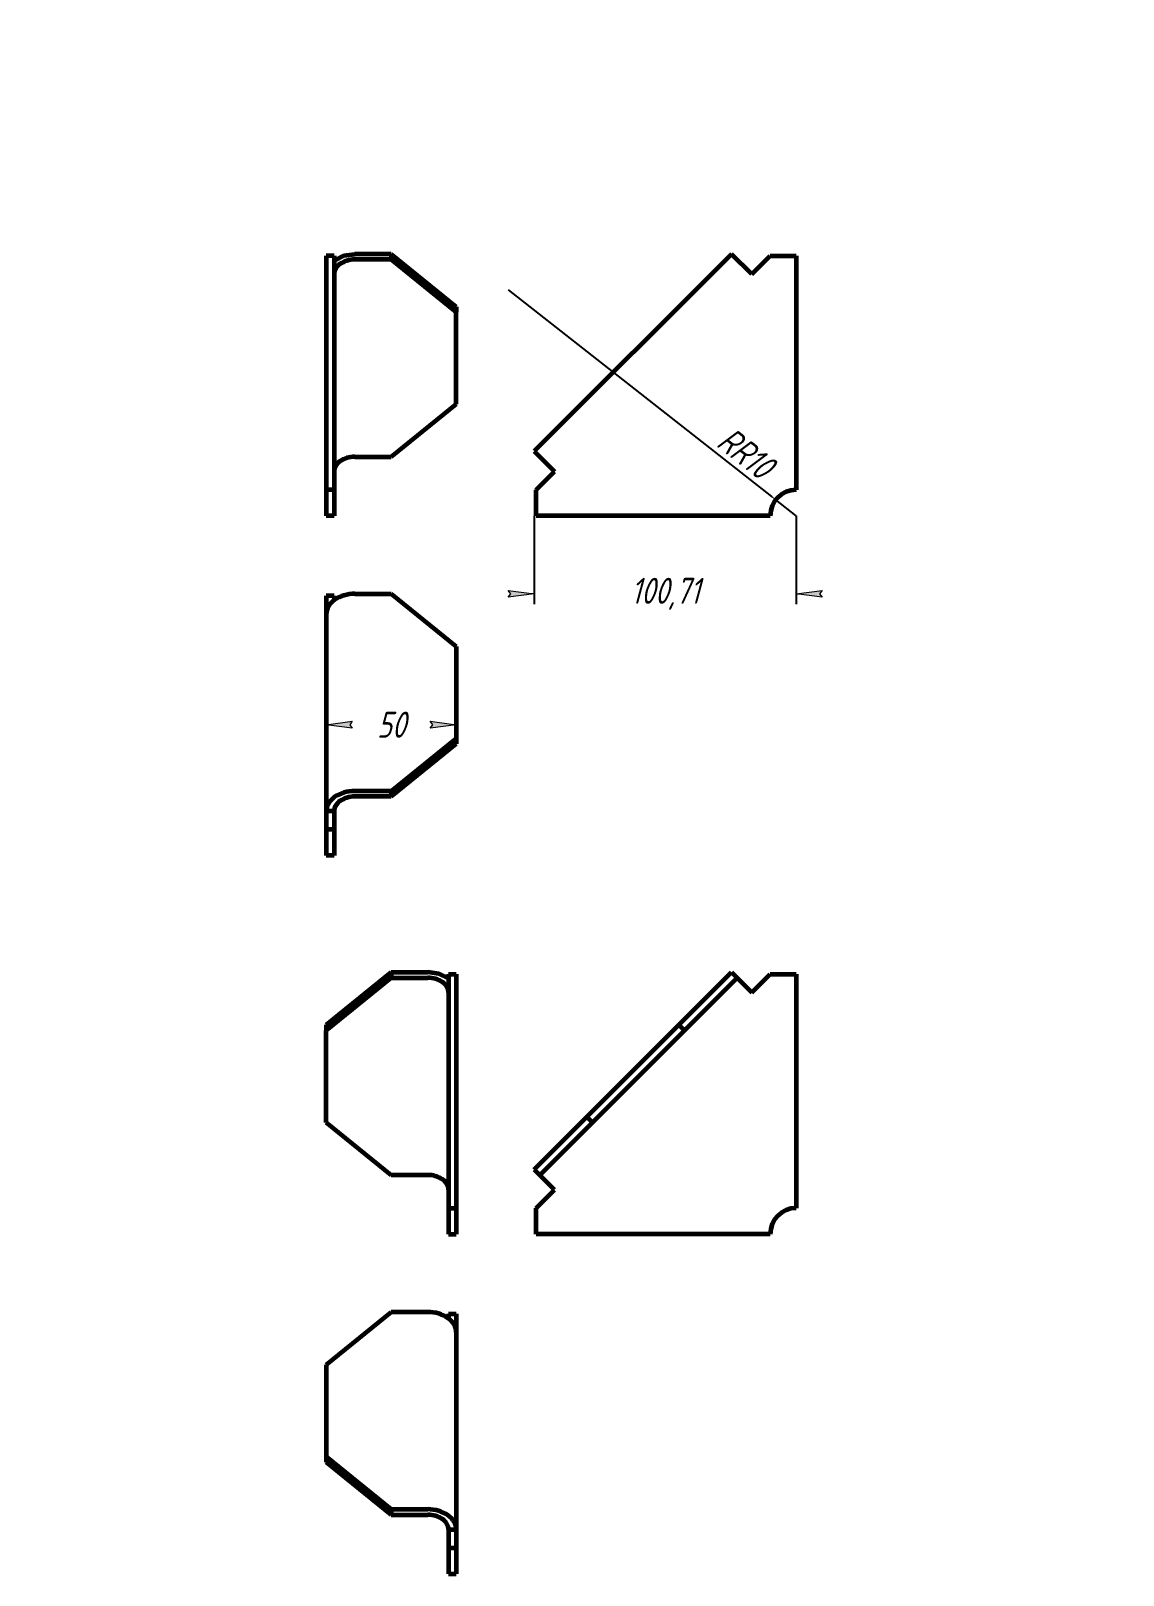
# Model space of a CAD drawing. Header units: millimetres. Extents: x 0 to 3150, y -266 to 488.
# Drawn here: x 1890 to 2100, y 0 to 297 of the extents above; entities that cross this region are included whole.
import ezdxf

# ---------------------------------------------------------------- set-up
doc = ezdxf.new("R2010")
doc.units = ezdxf.units.MM
doc.linetypes.add('K5LT_BASIC', pattern=[0])
doc.linetypes.add('K5LT_THIN', pattern=[0])
doc.layers.add('Системный слой', color=7, linetype='Continuous')
doc.layers.add('Системный слой (1)', color=7, linetype='Continuous', true_color=0x909090)
doc.styles.add('KDIMTEXTSTYLE', font='GOST_AU.SHX', dxfattribs={"width": 0.96, "oblique": 15, "height": 5})
doc.dimstyles.new('KDIMSTYLE (0.50)', dxfattribs={"dimtxt": 5, "dimasz": 1, "dimexe": 2, "dimexo": 0, "dimgap": 1, "dimtad": 1, "dimlfac": 2, "dimtxsty": 'KDIMTEXTSTYLE', "dimsah": 1, "dimcen": 0, "dimdle": 1, "dimadec": 0, "dimazin": 0, "dimtfac": 0.667, "dimtmove": 0, "dimatfit": 3, "dimfxl": 1, "dimtvp": 1, "dimtolj": 1, "dimtzin": 0, "dimarcsym": 0})

msp = doc.modelspace()

# ---------------------------------------------------------------- blocks, each defined once
blk = doc.blocks.new('U2')
at = {"layer": 'Системный слой (1)', "color": 5, "linetype": 'K5LT_BASIC', "lineweight": 60, "true_color": 0x0000ff}
for p, q in [((1948.29, 252.86), (1950.15, 253.77)), ((1950.15, 253.77), (1952.29, 254.08))]:
    blk.add_line(p, q, dxfattribs=at)
blk = doc.blocks.new('KDIMARROW_01')
at = {"layer": 'Системный слой'}
blk.add_hatch(color=0, dxfattribs=at).paths.add_polyline_path([(-5, -0.66), (0, 0), (-5, 0.66), (-4.5, 0)])
at = {"layer": 'Системный слой', "color": 0, "linetype": 'K5LT_THIN', "lineweight": 18}
for p, q in [((-4.5, 0), (-5, 0.66)), ((-5, 0.66), (0, 0)), ((0, 0), (-5, -0.66)), ((-5, -0.66), (-4.5, 0))]:
    blk.add_line(p, q, dxfattribs=at)
at = {"layer": 'Системный слой (1)', "color": 0, "linetype": 'K5LT_THIN', "lineweight": 18}
blk.add_line((0, 0), (-1, 0), dxfattribs=at)
blk = doc.blocks.new('KDIMARROW_02')
at = {"layer": 'Системный слой'}
blk.add_hatch(color=0, dxfattribs=at).paths.add_polyline_path([(4.5, 0), (5, 0.66), (0, 0), (5, -0.66)])
at = {"layer": 'Системный слой', "color": 0, "linetype": 'K5LT_THIN', "lineweight": 18}
for p, q in [((5, 0.66), (0, 0)), ((0, 0), (5, -0.66)), ((0, 0), (7, 0)), ((4.5, 0), (5, 0.66)), ((5, -0.66), (4.5, 0))]:
    blk.add_line(p, q, dxfattribs=at)
at = {"layer": 'Системный слой (1)', "color": 0, "linetype": 'K5LT_THIN', "lineweight": 18}
blk.add_line((0, 0), (-1, 0), dxfattribs=at)
blk = doc.blocks.new('U3')
at = {"layer": 'Системный слой (1)', "color": 5, "linetype": 'K5LT_BASIC', "lineweight": 60, "true_color": 0x0000ff}
for p, q in [((1968.44, 115.63), (1966.29, 115.94)), ((1970.29, 114.72), (1968.44, 115.63))]:
    blk.add_line(p, q, dxfattribs=at)

# ---------------------------------------------------------------- dimensions: what is measured, and where the dimension line sits
at = {"layer": 'Системный слой (1)', "color": 7}
msp.add_radius_dim(center=(2037.1481, 203.7284), radius=5, location=(2025.2458, 213.0909), dimstyle='KDIMSTYLE (0.50)', override={"dimpost": '\\H5.0;\\W0.965;\\Q15;R<>', "dimblk2": 'KDIMARROW_02', "dimclrt": 7, "dimtolj": 1}, dxfattribs=at).render()
msp.add_linear_dim(base=(1986.7946, 188.7284), p1=(2037.1481, 203.7284), p2=(1986.7946, 203.7284), location=(2011.9714, 188.7284), dimstyle='KDIMSTYLE (0.50)', override={"dimexo": 0, "dimpost": '\\H5.0;\\W0.965;\\Q15;<>', "dimblk1": 'KDIMARROW_01', "dimblk2": 'KDIMARROW_01', "dimse1": 0, "dimse2": 0, "dimclrt": 7, "dimtolj": 1}, dxfattribs=at).render()
msp.add_linear_dim(base=(1971.7939, 163.5601), p1=(1946.7946, 160.9191), p2=(1971.7946, 160.9251), angle=0.013905, location=(1959.2939, 163.5571), dimstyle='KDIMSTYLE (0.50)', override={"dimexo": 0, "dimpost": '\\H5.0;\\W0.965;\\Q15;<>', "dimblk1": 'KDIMARROW_01', "dimblk2": 'KDIMARROW_01', "dimse1": 0, "dimse2": 0, "dimclrt": 7, "dimtolj": 1}, dxfattribs=at).render()

# ---------------------------------------------------------------- linework, layer by layer
at = {"layer": 'Системный слой (1)', "color": 5, "linetype": 'K5LT_BASIC', "lineweight": 60, "true_color": 0x0000ff}
for p, q in [((1948.2946, 253.7284), (1946.7946, 253.7284)), ((1946.7946, 253.7284), (1946.7946, 208.7284)), ((1948.2946, 253.7284), (1948.2946, 208.7284)), ((1959.2946, 254.082), (1952.2946, 254.082)), ((1959.2946, 253.0213), (1952.2946, 253.0213)), ((1971.7946, 243.9564), (1959.2946, 254.082)), ((1959.2946, 254.082), (1959.2946, 253.0213)), ((1971.7946, 242.8957), (1959.2946, 253.0213)), ((2024.7235, 254.082), (1986.7946, 216.1531)), ((2028.6126, 250.1929), (2024.7235, 254.082)), ((2028.6126, 250.1929), (2032.1481, 253.7284)), ((2032.1481, 253.7284), (2037.1481, 253.7284)), ((2037.1481, 253.7284), (2037.1481, 208.7284)), ((1971.7946, 243.9564), (1971.7946, 242.8957)), ((1971.7946, 225.218), (1971.7946, 242.8957)), ((1959.2946, 215.0924), (1971.7946, 225.218)), ((1952.2946, 215.0924), (1959.2946, 215.0924)), ((1986.7946, 216.1531), (1990.6837, 212.264)), ((1987.1481, 208.7284), (1990.6837, 212.264)), ((1946.7946, 208.7284), (1946.7946, 203.7284)), ((1948.2946, 208.7284), (1946.7946, 208.7284)), ((1948.2946, 208.7284), (1948.2946, 203.7284)), ((1987.1481, 203.7284), (1987.1481, 208.7284)), ((1948.2946, 203.7284), (1946.7946, 203.7284)), ((2032.1481, 203.7284), (1987.1481, 203.7284)), ((1948.2946, 188.3749), (1946.7946, 188.3749)), ((1946.7946, 188.3749), (1946.7946, 184.8394)), ((1948.2946, 188.3749), (1948.2946, 187.5086)), ((1952.2946, 188.7284), (1959.2946, 188.7284)), ((1959.2946, 188.7284), (1971.7946, 178.6028)), ((1946.7946, 184.8394), (1946.7946, 146.9104)), ((1971.7946, 178.6028), (1971.7946, 160.9251)), ((1971.7946, 160.9251), (1959.2946, 150.7995)), ((1971.7946, 160.9251), (1971.7946, 159.8645)), ((1971.7946, 159.8645), (1959.2946, 149.7388)), ((1959.2946, 150.7995), (1952.2946, 150.7995)), ((1959.2946, 149.7388), (1952.2946, 149.7388)), ((1959.2946, 150.7995), (1959.2946, 149.7388)), ((1946.7946, 146.9104), (1946.7946, 143.3749)), ((1948.2946, 146.9104), (1946.7946, 146.9104)), ((1948.2946, 146.9104), (1948.2946, 143.3749)), ((1946.7946, 143.3749), (1946.7946, 138.3749)), ((1948.2946, 143.3749), (1946.7946, 143.3749)), ((1948.2946, 143.3749), (1948.2946, 138.3749)), ((1948.2946, 138.3749), (1946.7946, 138.3749)), ((1946.7946, 105.8129), (1959.2946, 115.9385)), ((1959.2946, 115.9385), (1959.2946, 114.8779)), ((1959.2946, 115.9385), (1966.2946, 115.9385)), ((2014.5979, 105.8129), (2024.7235, 115.9385)), ((2024.7235, 115.9385), (2025.7842, 114.8779)), ((1946.7946, 104.7522), (1959.2946, 114.8779)), ((1959.2946, 114.8779), (1966.2946, 114.8779)), ((1970.2946, 115.585), (1970.2946, 70.585)), ((1970.2946, 115.585), (1971.7946, 115.585)), ((1971.7946, 115.585), (1971.7946, 70.585)), ((2015.6585, 104.7522), (2025.7842, 114.8779)), ((2025.7842, 114.8779), (2028.6126, 112.0494)), ((2028.6126, 112.0494), (2032.1481, 115.585)), ((2032.1481, 115.585), (2037.1481, 115.585)), ((2037.1481, 115.585), (2037.1481, 70.585)), ((1946.7946, 105.8129), (1946.7946, 104.7522)), ((1946.7946, 87.0746), (1946.7946, 104.7522)), ((1996.9202, 88.1352), (2014.5979, 105.8129)), ((1997.9809, 87.0746), (2015.6585, 104.7522)), ((2014.5979, 105.8129), (2015.6585, 104.7522)), ((1959.2946, 76.9489), (1946.7946, 87.0746)), ((1986.7946, 78.0096), (1996.9202, 88.1352)), ((1987.8552, 76.9489), (1997.9809, 87.0746)), ((1996.9202, 88.1352), (1997.9809, 87.0746)), ((1986.7946, 78.0096), (1987.8552, 76.9489)), ((1966.2946, 76.9489), (1959.2946, 76.9489)), ((1990.6837, 74.1205), (1987.8552, 76.9489)), ((1987.1481, 70.585), (1990.6837, 74.1205)), ((1970.2946, 70.585), (1970.2946, 65.585)), ((1970.2946, 70.585), (1971.7946, 70.585)), ((1971.7946, 70.585), (1971.7946, 65.585)), ((1987.1481, 65.585), (1987.1481, 70.585)), ((1970.2946, 65.585), (1971.7946, 65.585)), ((2032.1481, 65.585), (1987.1481, 65.585)), ((1959.2946, 50.585), (1946.7946, 40.4593)), ((1966.2946, 50.585), (1959.2946, 50.585)), ((1970.2946, 50.2314), (1971.7946, 50.2314)), ((1970.2946, 50.2314), (1970.2946, 49.3652)), ((1971.7946, 50.2314), (1971.7946, 46.6959)), ((1971.7946, 46.6959), (1971.7946, 8.767)), ((1946.7946, 40.4593), (1946.7946, 22.7817)), ((1946.7946, 22.7817), (1959.2946, 12.656)), ((1946.7946, 22.7817), (1946.7946, 21.721)), ((1946.7946, 21.721), (1959.2946, 11.5954)), ((1959.2946, 12.656), (1959.2946, 11.5954)), ((1959.2946, 12.656), (1966.2946, 12.656)), ((1959.2946, 11.5954), (1966.2946, 11.5954)), ((1970.2946, 8.767), (1970.2946, 5.2314)), ((1970.2946, 8.767), (1971.7946, 8.767)), ((1971.7946, 8.767), (1971.7946, 5.2314)), ((1970.2946, 5.2314), (1970.2946, 0.2314)), ((1970.2946, 5.2314), (1971.7946, 5.2314)), ((1971.7946, 5.2314), (1971.7946, 0.2314)), ((1970.2946, 0.2314), (1971.7946, 0.2314))]:
    msp.add_line(p, q, dxfattribs=at)
for centre in [(2037.1481, 203.7284), (2037.1481, 65.585)]:
    msp.add_arc(centre, 5, 90, 180, dxfattribs=at)
for centre, major_axis, start_param, end_param in [((1952.2946, 250.1929), (-4, 0), 4.71238898, 6.28318531), ((1952.2946, 212.264), (-4, 0), 4.71238898, 6.28318531), ((1952.2946, 184.8394), (-5.5, 0), 4.71238898, 6.28318531), ((1952.2946, 146.9104), (-5.5, 0), 4.71238898, 6.28318531), ((1952.2946, 146.9104), (-4, 0), 4.71238898, 6.28318531), ((1966.2946, 112.0494), (-4, 0), 3.14159265, 4.71238898), ((1966.2946, 74.1205), (4, 0), 0, 1.57079633), ((1966.2946, 46.6959), (-5.5, 0), 3.14159265, 4.71238898), ((1966.2946, 8.767), (5.5, 0), 0, 1.57079633), ((1966.2946, 8.767), (-4, 0), 3.14159265, 4.71238898)]:
    msp.add_ellipse(centre, major_axis=major_axis, ratio=0.70710678, start_param=start_param, end_param=end_param, dxfattribs=at)

# ---------------------------------------------------------------- block references
at = {"layer": 'Системный слой (1)'}
for name in ['U2', 'U3']:
    msp.add_blockref(name, (0, 0), dxfattribs=at)

msp.set_redraw_order([(e.dxf.handle, doc.entitydb.next_handle()) for e in msp.query("TEXT MTEXT ATTDEF DIMENSION ARC_DIMENSION")])  # texts and dimensions are drawn at this point

doc.saveas('drawing.dxf')
